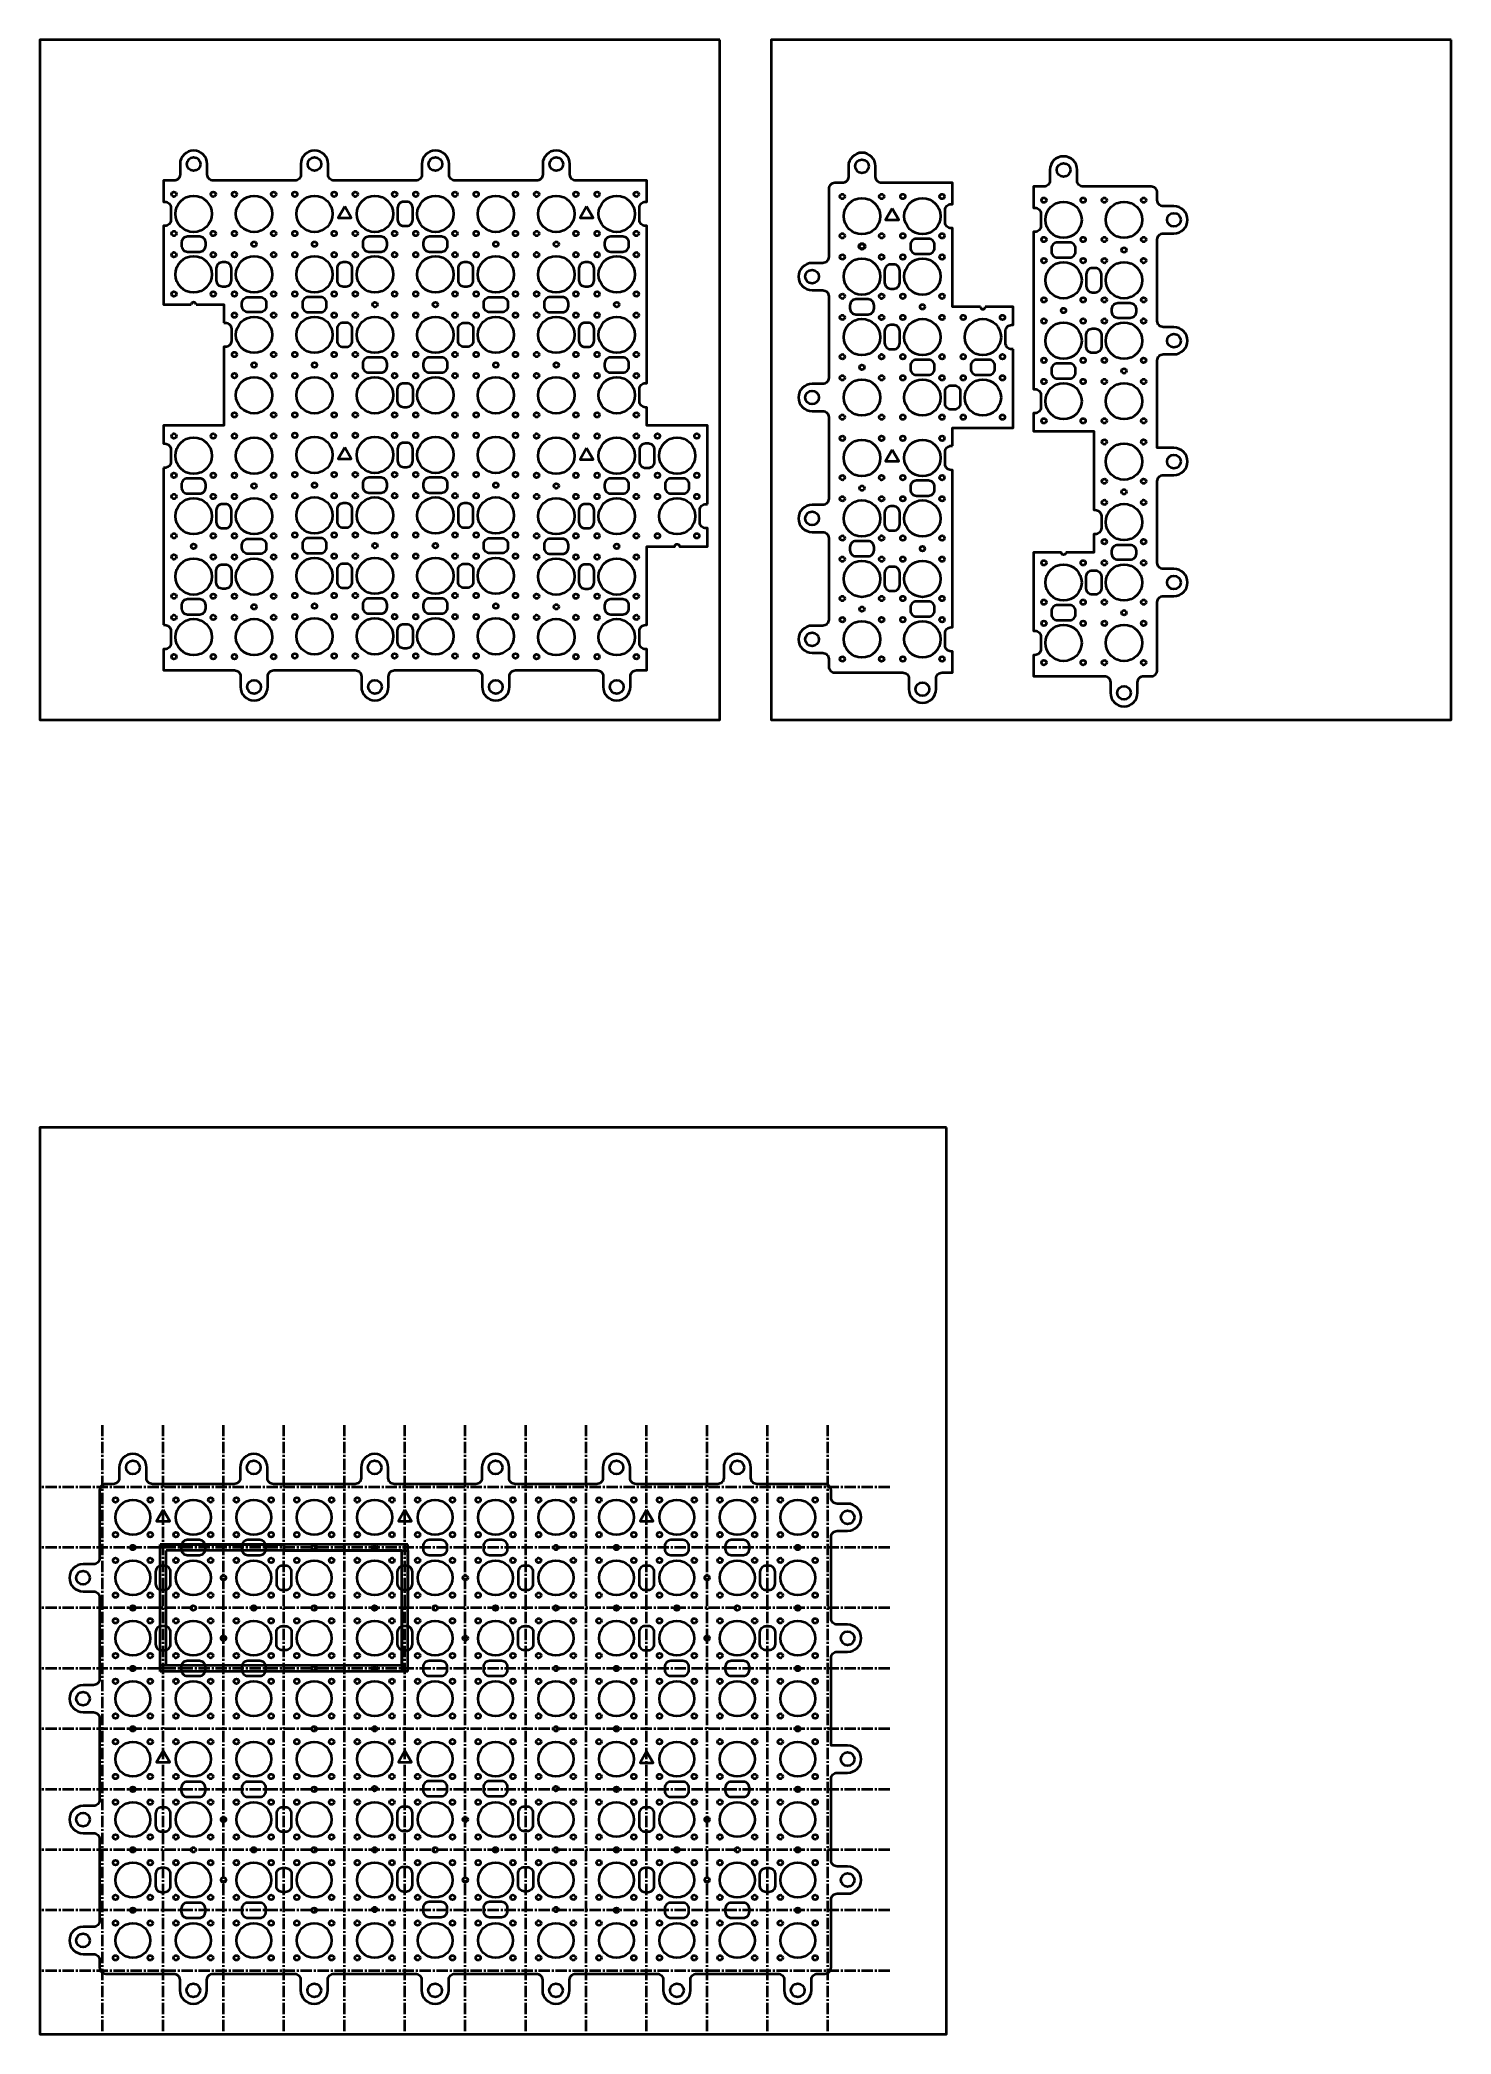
# Model space of a CAD drawing. Header units: millimetres. Extents: x -4815 to 20749, y -4662 to 5111.
# Drawn here: x 6948 to 7882, y 1233 to 2553 of the extents above; entities that cross this region are included whole.
import ezdxf

# ---------------------------------------------------------------- set-up
doc = ezdxf.new("R2010")
doc.units = ezdxf.units.MM
doc.header["$LTSCALE"] = 10
doc.header["$MEASUREMENT"] = 0
doc.linetypes.add('CENTER2', pattern=[1.125, 0.75, -0.125, 0.125, -0.125])
for name, color, linetype in [('A-ANNO-CNTR', 10, 'CENTER2'), ('A-DETL-___2', 2, 'Continuous'), ('A-DETL-___4', 4, 'Continuous'), ('A-DETL-___5', 5, 'Continuous')]:
    doc.layers.add(name, color=color, linetype=linetype)

# ---------------------------------------------------------------- blocks, each defined once
blk = doc.blocks.new('Plate two')
at = {"layer": 'A-DETL-___2', "lineweight": 40, "transparency": 33554687}
for points in [[(340, -225), (340, -173.1), (300, -173.1), (300, -161), (299, -161, -0.414214), (295, -157), (295, -149, -0.414214), (299, -145), (300, -145), (300, -41), (299, -41, -0.414214), (295, -37), (295, -29, -0.414214), (299, -25), (300, -25), (300, -11), (253, -11, -0.414214), (249, -7), (249, 0, 1), (231, 0), (231, -7, -0.414214), (227, -11), (173, -11, -0.414214), (169, -7), (169, 0, 1), (151, 0), (151, -7, -0.414214), (147, -11), (93, -11, -0.414214), (89, -7), (89, 0, 1), (71, 0), (71, -7, -0.414214), (67, -11), (13, -11, -0.414214), (9, -7), (9, 0, 1), (-9, 0), (-9, -7, -0.414214), (-13, -11), (-20, -11), (-20, -25), (-19, -25, -0.414214), (-15, -29), (-15, -37, -0.414214), (-19, -41), (-20, -41), (-20, -93), (-1.6, -93)], [(20, -105), (21, -105, -0.414214), (25, -109), (25, -117, -0.414214), (21, -121), (20, -121), (20, -173.1), (-20, -173.1), (-20, -185), (-19, -185, -0.414214), (-15, -189), (-15, -197, -0.414214), (-19, -201), (-20, -201)], [(-20, -305), (-19, -305, -0.414214), (-15, -309), (-15, -317, -0.414214), (-19, -321), (-20, -321), (-20, -335), (27, -335, -0.414214), (31, -339), (31, -346, 1), (49, -346), (49, -339, -0.414214), (53, -335), (107, -335, -0.414214), (111, -339), (111, -346, 1), (129, -346), (129, -339, -0.414214), (133, -335), (187, -335, -0.414214), (191, -339), (191, -346, 1), (209, -346), (209, -339, -0.414214), (213, -335), (267, -335, -0.414214), (271, -339), (271, -346, 1), (289, -346), (289, -339, -0.414214), (293, -335), (300, -335), (300, -321), (299, -321, -0.414214), (295, -317), (295, -309, -0.414214), (299, -305), (300, -305), (300, -253), (318.4, -253, -0.969223), (321.6, -253), (340, -253), (340, -241), (339, -241, -0.414214), (335, -237), (335, -229, -0.414214), (339, -225), (340, -225)]]:
    blk.add_lwpolyline(points, format="xyb", dxfattribs=at)
for points in [[(135, -29), (135, -37, 0.414214), (139, -41), (141, -41, 0.414214), (145, -37), (145, -29, 0.414214), (141, -25), (139, -25, 0.414214)], [(-4, -58), (4, -58, 0.414214), (8, -54), (8, -52, 0.414214), (4, -48), (-4, -48, 0.414214), (-8, -52), (-8, -54, 0.414214)], [(116, -58), (124, -58, 0.414214), (128, -54), (128, -52, 0.414214), (124, -48), (116, -48, 0.414214), (112, -52), (112, -54, 0.414214)], [(156, -58), (164, -58, 0.414214), (168, -54), (168, -52, 0.414214), (164, -48), (156, -48, 0.414214), (152, -52), (152, -54, 0.414214)], [(276, -58), (284, -58, 0.414214), (288, -54), (288, -52, 0.414214), (284, -48), (276, -48, 0.414214), (272, -52), (272, -54, 0.414214)], [(15, -69), (15, -77, 0.414214), (19, -81), (21, -81, 0.414214), (25, -77), (25, -69, 0.414214), (21, -65), (19, -65, 0.414214)], [(95, -69), (95, -77, 0.414214), (99, -81), (101, -81, 0.414214), (105, -77), (105, -69, 0.414214), (101, -65), (99, -65, 0.414214)], [(175, -69), (175, -77, 0.414214), (179, -81), (181, -81, 0.414214), (185, -77), (185, -69, 0.414214), (181, -65), (179, -65, 0.414214)], [(255, -69), (255, -77, 0.414214), (259, -81), (261, -81, 0.414214), (265, -77), (265, -69, 0.414214), (261, -65), (259, -65, 0.414214)], [(44, -98), (36, -98, -0.414214), (32, -94), (32, -92, -0.414214), (36, -88), (44, -88, -0.414214), (48, -92), (48, -94, -0.414214)], [(76, -98), (84, -98, 0.414214), (88, -94), (88, -92, 0.414214), (84, -88), (76, -88, 0.414214), (72, -92), (72, -94, 0.414214)], [(204, -98), (196, -98, -0.414214), (192, -94), (192, -92, -0.414214), (196, -88), (204, -88, -0.414214), (208, -92), (208, -94, -0.414214)], [(236, -98), (244, -98, 0.414214), (248, -94), (248, -92, 0.414214), (244, -88), (236, -88, 0.414214), (232, -92), (232, -94, 0.414214)], [(95, -109), (95, -117, 0.414214), (99, -121), (101, -121, 0.414214), (105, -117), (105, -109, 0.414214), (101, -105), (99, -105, 0.414214)], [(175, -117), (175, -109, -0.414214), (179, -105), (181, -105, -0.414214), (185, -109), (185, -117, -0.414214), (181, -121), (179, -121, -0.414214)], [(255, -109), (255, -117, 0.414214), (259, -121), (261, -121, 0.414214), (265, -117), (265, -109, 0.414214), (261, -105), (259, -105, 0.414214)], [(116, -138), (124, -138, 0.414214), (128, -134), (128, -132, 0.414214), (124, -128), (116, -128, 0.414214), (112, -132), (112, -134, 0.414214)], [(156, -138), (164, -138, 0.414214), (168, -134), (168, -132, 0.414214), (164, -128), (156, -128, 0.414214), (152, -132), (152, -134, 0.414214)], [(276, -138), (284, -138, 0.414214), (288, -134), (288, -132, 0.414214), (284, -128), (276, -128, 0.414214), (272, -132), (272, -134, 0.414214)], [(135, -157), (135, -149, -0.414214), (139, -145), (141, -145, -0.414214), (145, -149), (145, -157, -0.414214), (141, -161), (139, -161, -0.414214)], [(135, -188.5), (135, -196.5, 0.414214), (139, -200.5), (141, -200.5, 0.414214), (145, -196.5), (145, -188.5, 0.414214), (141, -184.5), (139, -184.5, 0.414214)], [(295, -189), (295, -197, 0.414214), (299, -201), (301, -201, 0.414214), (305, -197), (305, -189, 0.414214), (301, -185), (299, -185, 0.414214)], [(-4, -218), (4, -218, 0.414214), (8, -214), (8, -212, 0.414214), (4, -208), (-4, -208, 0.414214), (-8, -212), (-8, -214, 0.414214)], [(116, -217.5), (124, -217.5, 0.414214), (128, -213.5), (128, -211.5, 0.414214), (124, -207.5), (116, -207.5, 0.414214), (112, -211.5), (112, -213.5, 0.414214)], [(156, -217.5), (164, -217.5, 0.414214), (168, -213.5), (168, -211.5, 0.414214), (164, -207.5), (156, -207.5, 0.414214), (152, -211.5), (152, -213.5, 0.414214)], [(276, -218), (284, -218, 0.414214), (288, -214), (288, -212, 0.414214), (284, -208), (276, -208, 0.414214), (272, -212), (272, -214, 0.414214)], [(316, -218), (324, -218, 0.414214), (328, -214), (328, -212, 0.414214), (324, -208), (316, -208, 0.414214), (312, -212), (312, -214, 0.414214)], [(15, -229), (15, -237, 0.414214), (19, -241), (21, -241, 0.414214), (25, -237), (25, -229, 0.414214), (21, -225), (19, -225, 0.414214)], [(95, -228.5), (95, -236.5, 0.414214), (99, -240.5), (101, -240.5, 0.414214), (105, -236.5), (105, -228.5, 0.414214), (101, -224.5), (99, -224.5, 0.414214)], [(175, -228.5), (175, -236.5, 0.414214), (179, -240.5), (181, -240.5, 0.414214), (185, -236.5), (185, -228.5, 0.414214), (181, -224.5), (179, -224.5, 0.414214)], [(255, -229), (255, -237, 0.414214), (259, -241), (261, -241, 0.414214), (265, -237), (265, -229, 0.414214), (261, -225), (259, -225, 0.414214)], [(44, -258), (36, -258, -0.414214), (32, -254), (32, -252, -0.414214), (36, -248), (44, -248, -0.414214), (48, -252), (48, -254, -0.414214)], [(76, -257.5), (84, -257.5, 0.414214), (88, -253.5), (88, -251.5, 0.414214), (84, -247.5), (76, -247.5, 0.414214), (72, -251.5), (72, -253.5, 0.414214)], [(204, -257.5), (196, -257.5, -0.414214), (192, -253.5), (192, -251.5, -0.414214), (196, -247.5), (204, -247.5, -0.414214), (208, -251.5), (208, -253.5, -0.414214)], [(236, -258), (244, -258, 0.414214), (248, -254), (248, -252, 0.414214), (244, -248), (236, -248, 0.414214), (232, -252), (232, -254, 0.414214)], [(15, -277), (15, -269, -0.414214), (19, -265), (21, -265, -0.414214), (25, -269), (25, -277, -0.414214), (21, -281), (19, -281, -0.414214)], [(95, -268.5), (95, -276.5, 0.414214), (99, -280.5), (101, -280.5, 0.414214), (105, -276.5), (105, -268.5, 0.414214), (101, -264.5), (99, -264.5, 0.414214)], [(175, -276.5), (175, -268.5, -0.414214), (179, -264.5), (181, -264.5, -0.414214), (185, -268.5), (185, -276.5, -0.414214), (181, -280.5), (179, -280.5, -0.414214)], [(255, -269), (255, -277, 0.414214), (259, -281), (261, -281, 0.414214), (265, -277), (265, -269, 0.414214), (261, -265), (259, -265, 0.414214)], [(-4, -298), (4, -298, 0.414214), (8, -294), (8, -292, 0.414214), (4, -288), (-4, -288, 0.414214), (-8, -292), (-8, -294, 0.414214)], [(116, -297.5), (124, -297.5, 0.414214), (128, -293.5), (128, -291.5, 0.414214), (124, -287.5), (116, -287.5, 0.414214), (112, -291.5), (112, -293.5, 0.414214)], [(156, -297.5), (164, -297.5, 0.414214), (168, -293.5), (168, -291.5, 0.414214), (164, -287.5), (156, -287.5, 0.414214), (152, -291.5), (152, -293.5, 0.414214)], [(276, -298), (284, -298, 0.414214), (288, -294), (288, -292, 0.414214), (284, -288), (276, -288, 0.414214), (272, -292), (272, -294, 0.414214)], [(135, -316.5), (135, -308.5, -0.414214), (139, -304.5), (141, -304.5, -0.414214), (145, -308.5), (145, -316.5, -0.414214), (141, -320.5), (139, -320.5, -0.414214)]]:
    blk.add_lwpolyline(points, format="xyb", close=True, dxfattribs=at)
for points in [[(100, -28), (95.7, -35.5), (104.3, -35.5)], [(260, -28), (255.7, -35.5), (264.3, -35.5)], [(100, -187.5), (95.7, -195), (104.3, -195)], [(260, -188), (255.7, -195.5), (264.3, -195.5)]]:
    blk.add_lwpolyline(points, close=True, dxfattribs=at)
for points in [[(1.6, -93), (20, -93), (20, -105)], [(-20, -201), (-20, -305)]]:
    blk.add_lwpolyline(points, dxfattribs=at)
for centre, radius in [((0, 0), 4.5), ((80, 0), 4.5), ((160, 0), 4.5), ((240, 0), 4.5), ((-13, -20), 1.6), ((0, -33), 12), ((13, -20), 1.6), ((27, -20), 1.6), ((40, -33), 12), ((53, -20), 1.6), ((67, -20), 1.6), ((80, -33), 12), ((93, -20), 1.6), ((107, -20), 1.6), ((120, -33), 12), ((133, -20), 1.6), ((147, -20), 1.6), ((160, -33), 12), ((173, -20), 1.6), ((187, -20), 1.6), ((200, -33), 12), ((213, -20), 1.6), ((227, -20), 1.6), ((240, -33), 12), ((253, -20), 1.6), ((267, -20), 1.6), ((280, -33), 12), ((293, -20), 1.6), ((-13, -46), 1.6), ((13, -46), 1.6), ((27, -46), 1.6), ((40, -53), 1.6), ((53, -46), 1.6), ((67, -46), 1.6), ((80, -53), 1.6), ((93, -46), 1.6), ((107, -46), 1.6), ((133, -46), 1.6), ((147, -46), 1.6), ((173, -46), 1.6), ((187, -46), 1.6), ((200, -53), 1.6), ((213, -46), 1.6), ((227, -46), 1.6), ((240, -53), 1.6), ((253, -46), 1.6), ((267, -46), 1.6), ((293, -46), 1.6), ((-13, -60), 1.6), ((0, -73), 12), ((13, -60), 1.6), ((27, -60), 1.6), ((40, -73), 12), ((53, -60), 1.6), ((67, -60), 1.6), ((80, -73), 12), ((93, -60), 1.6), ((107, -60), 1.6), ((120, -73), 12), ((133, -60), 1.6), ((147, -60), 1.6), ((160, -73), 12), ((173, -60), 1.6), ((187, -60), 1.6), ((200, -73), 12), ((213, -60), 1.6), ((227, -60), 1.6), ((240, -73), 12), ((253, -60), 1.6), ((267, -60), 1.6), ((280, -73), 12), ((293, -60), 1.6), ((-13, -86), 1.6), ((13, -86), 1.6), ((27, -86), 1.6), ((53, -86), 1.6), ((67, -86), 1.6), ((93, -86), 1.6), ((107, -86), 1.6), ((120, -93), 1.6), ((133, -86), 1.6), ((147, -86), 1.6), ((160, -93), 1.6), ((173, -86), 1.6), ((187, -86), 1.6), ((213, -86), 1.6), ((227, -86), 1.6), ((253, -86), 1.6), ((267, -86), 1.6), ((280, -93), 1.6), ((293, -86), 1.6), ((27, -100), 1.6), ((40, -113), 12), ((53, -100), 1.6), ((67, -100), 1.6), ((80, -113), 12), ((93, -100), 1.6), ((107, -100), 1.6), ((120, -113), 12), ((133, -100), 1.6), ((147, -100), 1.6), ((160, -113), 12), ((173, -100), 1.6), ((187, -100), 1.6), ((200, -113), 12), ((213, -100), 1.6), ((227, -100), 1.6), ((240, -113), 12), ((253, -100), 1.6), ((267, -100), 1.6), ((280, -113), 12), ((293, -100), 1.6), ((27, -126), 1.6), ((40, -133), 1.6), ((53, -126), 1.6), ((67, -126), 1.6), ((80, -133), 1.6), ((93, -126), 1.6), ((107, -126), 1.6), ((133, -126), 1.6), ((147, -126), 1.6), ((173, -126), 1.6), ((187, -126), 1.6), ((200, -133), 1.6), ((213, -126), 1.6), ((227, -126), 1.6), ((240, -133), 1.6), ((253, -126), 1.6), ((267, -126), 1.6), ((293, -126), 1.6), ((27, -140), 1.6), ((40, -153), 12), ((53, -140), 1.6), ((67, -140), 1.6), ((80, -153), 12), ((93, -140), 1.6), ((107, -140), 1.6), ((120, -153), 12), ((133, -140), 1.6), ((147, -140), 1.6), ((160, -153), 12), ((173, -140), 1.6), ((187, -140), 1.6), ((200, -153), 12), ((213, -140), 1.6), ((227, -140), 1.6), ((240, -153), 12), ((253, -140), 1.6), ((267, -140), 1.6), ((280, -153), 12), ((293, -140), 1.6), ((27, -166), 1.6), ((53, -166), 1.6), ((67, -166), 1.6), ((93, -166), 1.6), ((107, -166), 1.6), ((133, -166), 1.6), ((147, -166), 1.6), ((173, -166), 1.6), ((187, -166), 1.6), ((213, -166), 1.6), ((227, -166), 1.6), ((253, -166), 1.6), ((267, -166), 1.6), ((293, -166), 1.6), ((-13, -180), 1.6), ((0, -193), 12), ((13, -180), 1.6), ((27, -180), 1.6), ((40, -193), 12), ((53, -180), 1.6), ((67, -179.5), 1.6), ((80, -192.5), 12), ((93, -179.5), 1.6), ((107, -179.5), 1.6), ((120, -192.5), 12), ((133, -179.5), 1.6), ((147, -179.5), 1.6), ((160, -192.5), 12), ((173, -179.5), 1.6), ((187, -179.5), 1.6), ((200, -192.5), 12), ((213, -179.5), 1.6), ((227, -180), 1.6), ((240, -193), 12), ((253, -180), 1.6), ((267, -180), 1.6), ((280, -193), 12), ((293, -180), 1.6), ((307, -180), 1.6), ((320, -193), 12), ((333, -180), 1.6), ((-13, -206), 1.6), ((13, -206), 1.6), ((27, -206), 1.6), ((53, -206), 1.6), ((67, -205.5), 1.6), ((80, -212.5), 1.6), ((93, -205.5), 1.6), ((107, -205.5), 1.6), ((133, -205.5), 1.6), ((147, -205.5), 1.6), ((173, -205.5), 1.6), ((187, -205.5), 1.6), ((200, -212.5), 1.6), ((213, -205.5), 1.6), ((227, -206), 1.6), ((253, -206), 1.6), ((267, -206), 1.6), ((293, -206), 1.6), ((307, -206), 1.6), ((333, -206), 1.6), ((-13, -220), 1.6), ((0, -233), 12), ((13, -220), 1.6), ((27, -220), 1.6), ((40, -233), 12), ((40, -213), 1.6), ((53, -220), 1.6), ((67, -219.5), 1.6), ((80, -232.5), 12), ((93, -219.5), 1.6), ((107, -219.5), 1.6), ((120, -232.5), 12), ((133, -219.5), 1.6), ((147, -219.5), 1.6), ((160, -232.5), 12), ((173, -219.5), 1.6), ((187, -219.5), 1.6), ((200, -232.5), 12), ((213, -219.5), 1.6), ((227, -220), 1.6), ((240, -233), 12), ((240, -213), 1.6), ((253, -220), 1.6), ((267, -220), 1.6), ((280, -233), 12), ((293, -220), 1.6), ((307, -220), 1.6), ((320, -233), 12), ((333, -220), 1.6), ((-13, -246), 1.6), ((13, -246), 1.6), ((27, -246), 1.6), ((53, -246), 1.6), ((67, -245.5), 1.6), ((93, -245.5), 1.6), ((107, -245.5), 1.6), ((133, -245.5), 1.6), ((147, -245.5), 1.6), ((173, -245.5), 1.6), ((187, -245.5), 1.6), ((213, -245.5), 1.6), ((227, -246), 1.6), ((253, -246), 1.6), ((267, -246), 1.6), ((293, -246), 1.6), ((307, -246), 1.6), ((333, -246), 1.6), ((-13, -260), 1.6), ((0, -273), 12), ((0, -253), 1.6), ((13, -260), 1.6), ((27, -260), 1.6), ((40, -273), 12), ((53, -260), 1.6), ((67, -259.5), 1.6), ((80, -272.5), 12), ((93, -259.5), 1.6), ((107, -259.5), 1.6), ((120, -272.5), 12), ((120, -252.5), 1.6), ((133, -259.5), 1.6), ((147, -259.5), 1.6), ((160, -272.5), 12), ((160, -252.5), 1.6), ((173, -259.5), 1.6), ((187, -259.5), 1.6), ((200, -272.5), 12), ((213, -259.5), 1.6), ((227, -260), 1.6), ((240, -273), 12), ((253, -260), 1.6), ((267, -260), 1.6), ((280, -273), 12), ((280, -253), 1.6), ((293, -260), 1.6), ((-13, -286), 1.6), ((13, -286), 1.6), ((27, -286), 1.6), ((53, -286), 1.6), ((67, -285.5), 1.6), ((93, -285.5), 1.6), ((107, -285.5), 1.6), ((133, -285.5), 1.6), ((147, -285.5), 1.6), ((173, -285.5), 1.6), ((187, -285.5), 1.6), ((213, -285.5), 1.6), ((227, -286), 1.6), ((253, -286), 1.6), ((267, -286), 1.6), ((293, -286), 1.6), ((-13, -300), 1.6), ((0, -313), 12), ((13, -300), 1.6), ((27, -300), 1.6), ((40, -313), 12), ((40, -293), 1.6), ((53, -300), 1.6), ((67, -299.5), 1.6), ((80, -312.5), 12), ((80, -292.5), 1.6), ((93, -299.5), 1.6), ((107, -299.5), 1.6), ((120, -312.5), 12), ((133, -299.5), 1.6), ((147, -299.5), 1.6), ((160, -312.5), 12), ((173, -299.5), 1.6), ((187, -299.5), 1.6), ((200, -312.5), 12), ((200, -292.5), 1.6), ((213, -299.5), 1.6), ((227, -300), 1.6), ((240, -313), 12), ((240, -293), 1.6), ((253, -300), 1.6), ((267, -300), 1.6), ((280, -313), 12), ((293, -300), 1.6), ((-13, -326), 1.6), ((13, -326), 1.6), ((27, -326), 1.6), ((53, -326), 1.6), ((67, -325.5), 1.6), ((93, -325.5), 1.6), ((107, -325.5), 1.6), ((133, -325.5), 1.6), ((147, -325.5), 1.6), ((173, -325.5), 1.6), ((187, -325.5), 1.6), ((213, -325.5), 1.6), ((227, -326), 1.6), ((253, -326), 1.6), ((267, -326), 1.6), ((293, -326), 1.6), ((40, -346), 4.5), ((120, -346), 4.5), ((200, -346), 4.5), ((280, -346), 4.5)]:
    blk.add_circle(centre, radius, dxfattribs=at)
blk.add_arc((0, -93), 1.6, 1.7908, 178.2092, dxfattribs=at)
blk = doc.blocks.new('Plate 3')
at = {"layer": 'A-DETL-___2', "lineweight": 40, "transparency": 33554687}
for points in [[(1.6, -253.05, -0.9692234), (-1.6, -253.05), (-19.95, -253.05), (-19.95, -305), (-19, -305, -0.4142136), (-15, -309), (-15, -317, -0.4142136), (-19, -321), (-19.95, -321), (-19.95, -335), (27, -335, -0.4142136), (31, -339), (31, -346, 1), (49, -346), (49, -339, -0.4142136), (53, -335), (58, -335, 0.4142136), (62, -331), (62, -286, -0.4142136), (66, -282), (73, -282, 1), (73, -264), (66, -264, -0.4142136), (62, -260), (62, -206, -0.4142136), (66, -202), (73, -202, 1), (73, -184), (62, -184), (62, -126, -0.4142136), (66, -122), (73, -122, 1), (73, -104), (66, -104, -0.4142136), (62, -100), (62, -46, -0.4142136), (66, -42), (73, -42, 1), (73, -24), (66, -24, -0.4142136), (62, -20), (62, -15, 0.4142136), (58, -11), (13, -11, -0.4142136), (9, -7), (9, 0, 1), (-9, 0), (-9, -7, -0.4142136), (-13, -11), (-19.95, -11), (-19.95, -25), (-19, -25, -0.4142136), (-15, -29), (-15, -37, -0.4142136), (-19, -41), (-19.95, -41), (-19.95, -145), (-19, -145, -0.4142136), (-15, -149), (-15, -157, -0.4142136), (-19, -161), (-19.95, -161), (-19.95, -172.95), (20.05, -172.95), (20.05, -225), (21, -225, -0.4142136), (25, -229), (25, -237, -0.4142136), (21, -241), (20.05, -241), (20.05, -253.05)], [(-4, -58), (4, -58, 0.4142136), (8, -54), (8, -52, 0.4142136), (4, -48), (-4, -48, 0.4142136), (-8, -52), (-8, -54, 0.4142136)], [(15, -69), (15, -77, 0.4142136), (19, -81), (21, -81, 0.4142136), (25, -77), (25, -69, 0.4142136), (21, -65), (19, -65, 0.4142136)], [(44, -98), (36, -98, -0.4142136), (32, -94), (32, -92, -0.4142136), (36, -88), (44, -88, -0.4142136), (48, -92), (48, -94, -0.4142136)], [(15, -117), (15, -109, -0.4142136), (19, -105), (21, -105, -0.4142136), (25, -109), (25, -117, -0.4142136), (21, -121), (19, -121, -0.4142136)], [(-4, -138), (4, -138, 0.4142136), (8, -134), (8, -132, 0.4142136), (4, -128), (-4, -128, 0.4142136), (-8, -132), (-8, -134, 0.4142136)], [(44, -258), (36, -258, -0.4142136), (32, -254), (32, -252, -0.4142136), (36, -248), (44, -248, -0.4142136), (48, -252), (48, -254, -0.4142136)], [(15, -277), (15, -269, -0.4142136), (19, -265), (21, -265, -0.4142136), (25, -269), (25, -277, -0.4142136), (21, -281), (19, -281, -0.4142136)], [(-4, -298), (4, -298, 0.4142136), (8, -294), (8, -292, 0.4142136), (4, -288), (-4, -288, 0.4142136), (-8, -292), (-8, -294, 0.4142136)]]:
    blk.add_lwpolyline(points, format="xyb", close=True, dxfattribs=at)
for centre, radius in [((0, 0), 4.5), ((-13, -20), 1.6), ((0, -33), 12), ((13, -20), 1.6), ((27, -20), 1.6), ((40, -33), 12), ((53, -20), 1.6), ((73, -33), 4.5), ((-13, -46), 1.6), ((13, -46), 1.6), ((27, -46), 1.6), ((40, -53), 1.6), ((53, -46), 1.6), ((-13, -60), 1.6), ((0, -73), 12), ((13, -60), 1.6), ((27, -60), 1.6), ((40, -73), 12), ((53, -60), 1.6), ((-13, -86), 1.6), ((0, -93), 1.6), ((13, -86), 1.6), ((27, -86), 1.6), ((53, -86), 1.6), ((-13, -100), 1.6), ((0, -113), 12), ((13, -100), 1.6), ((27, -100), 1.6), ((40, -113), 12), ((53, -100), 1.6), ((73, -113), 4.5), ((-13, -126), 1.6), ((13, -126), 1.6), ((27, -126), 1.6), ((40, -133), 1.6), ((53, -126), 1.6), ((-13, -140), 1.6), ((0, -153), 12), ((13, -140), 1.6), ((27, -140), 1.6), ((40, -153), 12), ((53, -140), 1.6), ((-13, -166), 1.6), ((13, -166), 1.6), ((27, -166), 1.6), ((53, -166), 1.6), ((27, -180), 1.6), ((40, -193), 12), ((53, -180), 1.6), ((73, -193), 4.5), ((27, -206), 1.6), ((53, -206), 1.6), ((27, -220), 1.6), ((40, -233), 12), ((40, -213), 1.6), ((53, -220), 1.6), ((27, -246), 1.6), ((53, -246), 1.6), ((-13, -260), 1.6), ((0, -273), 12), ((13, -260), 1.6), ((27, -260), 1.6), ((40, -273), 12), ((53, -260), 1.6), ((73, -273), 4.5), ((-13, -286), 1.6), ((13, -286), 1.6), ((27, -286), 1.6), ((53, -286), 1.6), ((-13, -300), 1.6), ((0, -313), 12), ((13, -300), 1.6), ((27, -300), 1.6), ((40, -313), 12), ((40, -293), 1.6), ((53, -300), 1.6), ((-13, -326), 1.6), ((13, -326), 1.6), ((27, -326), 1.6), ((53, -326), 1.6), ((40, -346), 4.5)]:
    blk.add_circle(centre, radius, dxfattribs=at)
blk = doc.blocks.new('Plate one')
at = {"layer": 'A-DETL-___2', "lineweight": 40, "transparency": 33554687}
for points in [[(78.4, -93.05), (59.95, -93.05), (59.95, -41), (59, -41, -0.4142136), (55, -37), (55, -29, -0.4142136), (59, -25), (59.95, -25), (59.95, -11), (13, -11, -0.4142136), (9, -7), (9, 0, 1), (-9, 0), (-9, -7, -0.4142136), (-13, -11), (-18, -11, 0.4142136), (-22, -15), (-22, -60, -0.4142136), (-26, -64), (-33, -64, 1), (-33, -82), (-26, -82, -0.4142136), (-22, -86), (-22, -140, -0.4142136), (-26, -144), (-33, -144, 1), (-33, -162), (-26, -162, -0.4142136), (-22, -166), (-22, -220, -0.4142136), (-26, -224), (-33, -224, 1), (-33, -242), (-26, -242, -0.4142136), (-22, -246), (-22, -300, -0.4142136), (-26, -304), (-33, -304, 1), (-33, -322), (-26, -322, -0.4142136), (-22, -326), (-22, -331, 0.4142136), (-18, -335), (27, -335, -0.4142136), (31, -339), (31, -346, 1), (49, -346), (49, -339, -0.4142136), (53, -335), (59.95, -335), (59.95, -321), (59, -321, -0.4142136), (55, -317), (55, -309, -0.4142136), (59, -305), (59.95, -305), (59.95, -201), (59, -201, -0.4142136), (55, -197), (55, -189, -0.4142136), (59, -185), (59.95, -185)], [(99.95, -121), (99, -121, -0.4142136), (95, -117), (95, -109, -0.4142136), (99, -105), (99.95, -105), (99.95, -93.05), (81.6, -93.05)]]:
    blk.add_lwpolyline(points, format="xyb", dxfattribs=at)
for points in [[(20, -28), (15.67, -35.5), (24.33, -35.5)], [(20, -187.51), (15.67, -195.01), (24.33, -195.01)]]:
    blk.add_lwpolyline(points, close=True, dxfattribs=at)
for points in [[(36, -58), (44, -58, 0.4142136), (48, -54), (48, -52, 0.4142136), (44, -48), (36, -48, 0.4142136), (32, -52), (32, -54, 0.4142136)], [(15, -69), (15, -77, 0.4142136), (19, -81), (21, -81, 0.4142136), (25, -77), (25, -69, 0.4142136), (21, -65), (19, -65, 0.4142136)], [(-4, -98), (4, -98, 0.4142136), (8, -94), (8, -92, 0.4142136), (4, -88), (-4, -88, 0.4142136), (-8, -92), (-8, -94, 0.4142136)], [(15, -109), (15, -117, 0.4142136), (19, -121), (21, -121, 0.4142136), (25, -117), (25, -109, 0.4142136), (21, -105), (19, -105, 0.4142136)], [(36, -138), (44, -138, 0.4142136), (48, -134), (48, -132, 0.4142136), (44, -128), (36, -128, 0.4142136), (32, -132), (32, -134, 0.4142136)], [(76, -138), (84, -138, 0.4142136), (88, -134), (88, -132, 0.4142136), (84, -128), (76, -128, 0.4142136), (72, -132), (72, -134, 0.4142136)], [(55, -157), (55, -149, -0.4142136), (59, -145), (61, -145, -0.4142136), (65, -149), (65, -157, -0.4142136), (61, -161), (59, -161, -0.4142136)], [(36, -218), (44, -218, 0.4142136), (48, -214), (48, -212, 0.4142136), (44, -208), (36, -208, 0.4142136), (32, -212), (32, -214, 0.4142136)], [(15, -229), (15, -237, 0.4142136), (19, -241), (21, -241, 0.4142136), (25, -237), (25, -229, 0.4142136), (21, -225), (19, -225, 0.4142136)], [(-4, -258), (4, -258, 0.4142136), (8, -254), (8, -252, 0.4142136), (4, -248), (-4, -248, 0.4142136), (-8, -252), (-8, -254, 0.4142136)], [(15, -269), (15, -277, 0.4142136), (19, -281), (21, -281, 0.4142136), (25, -277), (25, -269, 0.4142136), (21, -265), (19, -265, 0.4142136)], [(36, -298), (44, -298, 0.4142136), (48, -294), (48, -292, 0.4142136), (44, -288), (36, -288, 0.4142136), (32, -292), (32, -294, 0.4142136)]]:
    blk.add_lwpolyline(points, format="xyb", close=True, dxfattribs=at)
blk.add_lwpolyline([(59.95, -185), (59.95, -172.95), (99.95, -172.95), (99.95, -121)], dxfattribs=at)
for centre, radius in [((0, 0), 4.5), ((-13, -20), 1.6), ((0, -33), 12), ((13, -20), 1.6), ((27, -20), 1.6), ((40, -33), 12), ((53, -20), 1.6), ((-13, -46), 1.6), ((0, -53), 2), ((0, -53), 1.6), ((13, -46), 1.6), ((27, -46), 1.6), ((53, -46), 1.6), ((-13, -60), 1.6), ((0, -73), 12), ((13, -60), 1.6), ((27, -60), 1.6), ((40, -73), 12), ((53, -60), 1.6), ((-33, -73), 4.5), ((-13, -86), 1.6), ((13, -86), 1.6), ((27, -86), 1.6), ((40, -93), 1.6), ((53, -86), 1.6), ((-13, -100), 1.6), ((0, -113), 12), ((13, -100), 1.6), ((27, -100), 1.6), ((40, -113), 12), ((53, -100), 1.6), ((67, -100), 1.6), ((80, -113), 12), ((93, -100), 1.6), ((-13, -126), 1.6), ((0, -133), 1.6), ((13, -126), 1.6), ((27, -126), 1.6), ((53, -126), 1.6), ((67, -126), 1.6), ((93, -126), 1.6), ((-13, -140), 1.6), ((0, -153), 12), ((13, -140), 1.6), ((27, -140), 1.6), ((40, -153), 12), ((53, -140), 1.6), ((67, -140), 1.6), ((80, -153), 12), ((93, -140), 1.6), ((-33, -153), 4.5), ((-13, -166), 1.6), ((13, -166), 1.6), ((27, -166), 1.6), ((53, -166), 1.6), ((67, -166), 1.6), ((93, -166), 1.6), ((-13, -180), 1.6), ((0, -193), 12), ((13, -180), 1.6), ((27, -180), 1.6), ((40, -193), 12), ((53, -180), 1.6), ((-13, -206), 1.6), ((13, -206), 1.6), ((27, -206), 1.6), ((53, -206), 1.6), ((-13, -220), 1.6), ((0, -233), 12), ((0, -213), 1.6), ((13, -220), 1.6), ((27, -220), 1.6), ((40, -233), 12), ((53, -220), 1.6), ((-33, -233), 4.5), ((-13, -246), 1.6), ((13, -246), 1.6), ((27, -246), 1.6), ((53, -246), 1.6), ((-13, -260), 1.6), ((0, -273), 12), ((13, -260), 1.6), ((27, -260), 1.6), ((40, -273), 12), ((40, -253), 1.6), ((53, -260), 1.6), ((-13, -286), 1.6), ((13, -286), 1.6), ((27, -286), 1.6), ((53, -286), 1.6), ((-13, -300), 1.6), ((0, -313), 12), ((0, -293), 1.6), ((13, -300), 1.6), ((27, -300), 1.6), ((40, -313), 12), ((53, -300), 1.6), ((-33, -313), 4.5), ((-13, -326), 1.6), ((13, -326), 1.6), ((27, -326), 1.6), ((53, -326), 1.6), ((40, -346), 4.5)]:
    blk.add_circle(centre, radius, dxfattribs=at)
blk.add_arc((80, -93), 1.6, 181.79078, 358.20922, dxfattribs=at)
blk = doc.blocks.new('motor mount 26mm')
at = {"layer": 'A-DETL-___2', "lineweight": 40, "transparency": 33554687}
for centre, radius in [((-11.5, 11.5), 1.6), ((0, 0), 11.5), ((11.5, 11.5), 1.6), ((-11.5, -11.5), 1.6), ((11.5, -11.5), 1.6)]:
    blk.add_circle(centre, radius, dxfattribs=at)

msp = doc.modelspace()

# ---------------------------------------------------------------- linework, layer by layer
at = {"layer": 'A-ANNO-CNTR', "lineweight": 40, "transparency": 33554687}
for p, q in [((6989.3, 1235), (6989.3, 1636)), ((7029.3, 1235), (7029.3, 1636)), ((7069.3, 1235), (7069.3, 1636)), ((7109.3, 1235), (7109.3, 1636)), ((7149.3, 1235), (7149.3, 1636)), ((7189.3, 1235), (7189.3, 1636)), ((7229.3, 1235), (7229.3, 1636)), ((7269.3, 1235), (7269.3, 1636)), ((7309.3, 1235), (7309.3, 1636)), ((7349.3, 1235), (7349.3, 1636)), ((7389.3, 1235), (7389.3, 1636)), ((7429.3, 1235), (7429.3, 1636)), ((7469.3, 1235), (7469.3, 1636)), ((7510.3, 1595), (6948.3, 1595)), ((7510.3, 1555), (6948.3, 1555)), ((7510.3, 1515), (6948.3, 1515)), ((7510.3, 1475), (6948.3, 1475)), ((7510.3, 1435), (6948.3, 1435)), ((7510.3, 1395), (6948.3, 1395)), ((7510.3, 1355), (6948.3, 1355)), ((7510.3, 1315), (6948.3, 1315)), ((7510.3, 1275), (6948.3, 1275))]:
    msp.add_line(p, q, dxfattribs=at)
at = {"layer": 'A-DETL-___2', "lineweight": 40, "transparency": 33554687}
for points in [[(7069.3, 1597), (7069.3, 1597), (7022.3, 1597, -0.414214), (7018.3, 1601), (7018.3, 1608, 1), (7000.3, 1608), (7000.3, 1601, -0.414214), (6996.3, 1597), (6991.3, 1597, 0.414214), (6987.3, 1593), (6987.3, 1548, -0.414214), (6983.3, 1544), (6976.3, 1544, 1), (6976.3, 1526), (6983.3, 1526, -0.414214), (6987.3, 1522), (6987.3, 1468, -0.414214), (6983.3, 1464), (6976.3, 1464, 1), (6976.3, 1446), (6983.3, 1446, -0.414214), (6987.3, 1442), (6987.3, 1388, -0.414214), (6983.3, 1384), (6976.3, 1384, 1), (6976.3, 1366), (6983.3, 1366, -0.414214), (6987.3, 1362), (6987.3, 1308, -0.414214), (6983.3, 1304), (6976.3, 1304, 1), (6976.3, 1286), (6983.3, 1286, -0.414214), (6987.3, 1282), (6987.3, 1277, 0.414214), (6991.3, 1273), (7036.3, 1273, -0.414214), (7040.3, 1269), (7040.3, 1262, 1), (7058.3, 1262), (7058.3, 1269, -0.414214), (7062.3, 1273), (7069.3, 1273)], [(7389.3, 1597), (7389.3, 1597), (7342.3, 1597, -0.414214), (7338.3, 1601), (7338.3, 1608, 1), (7320.3, 1608), (7320.3, 1601, -0.414214), (7316.3, 1597), (7262.3, 1597, -0.414214), (7258.3, 1601), (7258.3, 1608, 1), (7240.3, 1608), (7240.3, 1601, -0.414214), (7236.3, 1597), (7182.3, 1597, -0.414214), (7178.3, 1601), (7178.3, 1608, 1), (7160.3, 1608), (7160.3, 1601, -0.414214), (7156.3, 1597), (7102.3, 1597, -0.414214), (7098.3, 1601), (7098.3, 1608, 1), (7080.3, 1608), (7080.3, 1601, -0.414214), (7076.3, 1597), (7069.4, 1597)], [(7389.4, 1273), (7436.3, 1273, -0.414214), (7440.3, 1269), (7440.3, 1262, 1), (7458.3, 1262), (7458.3, 1269, -0.414214), (7462.3, 1273), (7467.3, 1273, 0.414214), (7471.3, 1277), (7471.3, 1322, -0.414214), (7475.3, 1326), (7482.3, 1326, 1), (7482.3, 1344), (7475.3, 1344, -0.414214), (7471.3, 1348), (7471.3, 1402, -0.414214), (7475.3, 1406), (7482.3, 1406, 1), (7482.3, 1424), (7471.3, 1424), (7471.3, 1482, -0.414214), (7475.3, 1486), (7482.3, 1486, 1), (7482.3, 1504), (7475.3, 1504, -0.414214), (7471.3, 1508), (7471.3, 1562, -0.414214), (7475.3, 1566), (7482.3, 1566, 1), (7482.3, 1584), (7475.3, 1584, -0.414214), (7471.3, 1588), (7471.3, 1593, 0.414214), (7467.3, 1597), (7422.3, 1597, -0.414214), (7418.3, 1601), (7418.3, 1608, 1), (7400.3, 1608), (7400.3, 1601, -0.414214), (7396.3, 1597), (7389.4, 1597)], [(7069.4, 1273), (7116.3, 1273, -0.414214), (7120.3, 1269), (7120.3, 1262, 1), (7138.3, 1262), (7138.3, 1269, -0.414214), (7142.3, 1273), (7196.3, 1273, -0.414214), (7200.3, 1269), (7200.3, 1262, 1), (7218.3, 1262), (7218.3, 1269, -0.414214), (7222.3, 1273), (7276.3, 1273, -0.414214), (7280.3, 1269), (7280.3, 1262, 1), (7298.3, 1262), (7298.3, 1269, -0.414214), (7302.3, 1273), (7356.3, 1273, -0.414214), (7360.3, 1269), (7360.3, 1262, 1), (7378.3, 1262), (7378.3, 1269, -0.414214), (7382.3, 1273), (7389.3, 1273)]]:
    msp.add_lwpolyline(points, format="xyb", dxfattribs=at)
for points in [[(7029.3, 1580), (7025, 1572.5), (7033.7, 1572.5)], [(7189.3, 1580), (7185, 1572.5), (7193.7, 1572.5)], [(7349.3, 1580), (7345, 1572.5), (7353.7, 1572.5)], [(7029.3, 1420.5), (7025, 1413), (7033.7, 1413)], [(7189.3, 1420.5), (7185, 1413), (7193.7, 1413)], [(7349.3, 1420), (7345, 1412.5), (7353.7, 1412.5)]]:
    msp.add_lwpolyline(points, close=True, dxfattribs=at)
for points in [[(7045.3, 1550), (7053.3, 1550, 0.414214), (7057.3, 1554), (7057.3, 1556, 0.414214), (7053.3, 1560), (7045.3, 1560, 0.414214), (7041.3, 1556), (7041.3, 1554, 0.414214)], [(7085.3, 1550), (7093.3, 1550, 0.414214), (7097.3, 1554), (7097.3, 1556, 0.414214), (7093.3, 1560), (7085.3, 1560, 0.414214), (7081.3, 1556), (7081.3, 1554, 0.414214)], [(7205.3, 1550), (7213.3, 1550, 0.414214), (7217.3, 1554), (7217.3, 1556, 0.414214), (7213.3, 1560), (7205.3, 1560, 0.414214), (7201.3, 1556), (7201.3, 1554, 0.414214)], [(7245.3, 1550), (7253.3, 1550, 0.414214), (7257.3, 1554), (7257.3, 1556, 0.414214), (7253.3, 1560), (7245.3, 1560, 0.414214), (7241.3, 1556), (7241.3, 1554, 0.414214)], [(7365.3, 1550), (7373.3, 1550, 0.414214), (7377.3, 1554), (7377.3, 1556, 0.414214), (7373.3, 1560), (7365.3, 1560, 0.414214), (7361.3, 1556), (7361.3, 1554, 0.414214)], [(7405.3, 1550), (7413.3, 1550, 0.414214), (7417.3, 1554), (7417.3, 1556, 0.414214), (7413.3, 1560), (7405.3, 1560, 0.414214), (7401.3, 1556), (7401.3, 1554, 0.414214)], [(7024.3, 1539), (7024.3, 1531, 0.414214), (7028.3, 1527), (7030.3, 1527, 0.414214), (7034.3, 1531), (7034.3, 1539, 0.414214), (7030.3, 1543), (7028.3, 1543, 0.414214)], [(7104.3, 1539), (7104.3, 1531, 0.414214), (7108.3, 1527), (7110.3, 1527, 0.414214), (7114.3, 1531), (7114.3, 1539, 0.414214), (7110.3, 1543), (7108.3, 1543, 0.414214)], [(7184.3, 1539), (7184.3, 1531, 0.414214), (7188.3, 1527), (7190.3, 1527, 0.414214), (7194.3, 1531), (7194.3, 1539, 0.414214), (7190.3, 1543), (7188.3, 1543, 0.414214)], [(7264.3, 1539), (7264.3, 1531, 0.414214), (7268.3, 1527), (7270.3, 1527, 0.414214), (7274.3, 1531), (7274.3, 1539, 0.414214), (7270.3, 1543), (7268.3, 1543, 0.414214)], [(7344.3, 1539), (7344.3, 1531, 0.414214), (7348.3, 1527), (7350.3, 1527, 0.414214), (7354.3, 1531), (7354.3, 1539, 0.414214), (7350.3, 1543), (7348.3, 1543, 0.414214)], [(7424.3, 1539), (7424.3, 1531, 0.414214), (7428.3, 1527), (7430.3, 1527, 0.414214), (7434.3, 1531), (7434.3, 1539, 0.414214), (7430.3, 1543), (7428.3, 1543, 0.414214)], [(7024.3, 1499), (7024.3, 1491, 0.414214), (7028.3, 1487), (7030.3, 1487, 0.414214), (7034.3, 1491), (7034.3, 1499, 0.414214), (7030.3, 1503), (7028.3, 1503, 0.414214)], [(7104.3, 1491), (7104.3, 1499, -0.414214), (7108.3, 1503), (7110.3, 1503, -0.414214), (7114.3, 1499), (7114.3, 1491, -0.414214), (7110.3, 1487), (7108.3, 1487, -0.414214)], [(7184.3, 1499), (7184.3, 1491, 0.414214), (7188.3, 1487), (7190.3, 1487, 0.414214), (7194.3, 1491), (7194.3, 1499, 0.414214), (7190.3, 1503), (7188.3, 1503, 0.414214)], [(7264.3, 1491), (7264.3, 1499, -0.414214), (7268.3, 1503), (7270.3, 1503, -0.414214), (7274.3, 1499), (7274.3, 1491, -0.414214), (7270.3, 1487), (7268.3, 1487, -0.414214)], [(7344.3, 1499), (7344.3, 1491, 0.414214), (7348.3, 1487), (7350.3, 1487, 0.414214), (7354.3, 1491), (7354.3, 1499, 0.414214), (7350.3, 1503), (7348.3, 1503, 0.414214)], [(7424.3, 1491), (7424.3, 1499, -0.414214), (7428.3, 1503), (7430.3, 1503, -0.414214), (7434.3, 1499), (7434.3, 1491, -0.414214), (7430.3, 1487), (7428.3, 1487, -0.414214)], [(7045.3, 1470), (7053.3, 1470, 0.414214), (7057.3, 1474), (7057.3, 1476, 0.414214), (7053.3, 1480), (7045.3, 1480, 0.414214), (7041.3, 1476), (7041.3, 1474, 0.414214)], [(7085.3, 1470), (7093.3, 1470, 0.414214), (7097.3, 1474), (7097.3, 1476, 0.414214), (7093.3, 1480), (7085.3, 1480, 0.414214), (7081.3, 1476), (7081.3, 1474, 0.414214)], [(7205.3, 1470), (7213.3, 1470, 0.414214), (7217.3, 1474), (7217.3, 1476, 0.414214), (7213.3, 1480), (7205.3, 1480, 0.414214), (7201.3, 1476), (7201.3, 1474, 0.414214)], [(7245.3, 1470), (7253.3, 1470, 0.414214), (7257.3, 1474), (7257.3, 1476, 0.414214), (7253.3, 1480), (7245.3, 1480, 0.414214), (7241.3, 1476), (7241.3, 1474, 0.414214)], [(7365.3, 1470), (7373.3, 1470, 0.414214), (7377.3, 1474), (7377.3, 1476, 0.414214), (7373.3, 1480), (7365.3, 1480, 0.414214), (7361.3, 1476), (7361.3, 1474, 0.414214)], [(7405.3, 1470), (7413.3, 1470, 0.414214), (7417.3, 1474), (7417.3, 1476, 0.414214), (7413.3, 1480), (7405.3, 1480, 0.414214), (7401.3, 1476), (7401.3, 1474, 0.414214)], [(7045.3, 1390), (7053.3, 1390, 0.414214), (7057.3, 1394), (7057.3, 1396, 0.414214), (7053.3, 1400), (7045.3, 1400, 0.414214), (7041.3, 1396), (7041.3, 1394, 0.414214)], [(7085.3, 1390), (7093.3, 1390, 0.414214), (7097.3, 1394), (7097.3, 1396, 0.414214), (7093.3, 1400), (7085.3, 1400, 0.414214), (7081.3, 1396), (7081.3, 1394, 0.414214)], [(7205.3, 1390.5), (7213.3, 1390.5, 0.414214), (7217.3, 1394.5), (7217.3, 1396.5, 0.414214), (7213.3, 1400.5), (7205.3, 1400.5, 0.414214), (7201.3, 1396.5), (7201.3, 1394.5, 0.414214)], [(7245.3, 1390.5), (7253.3, 1390.5, 0.414214), (7257.3, 1394.5), (7257.3, 1396.5, 0.414214), (7253.3, 1400.5), (7245.3, 1400.5, 0.414214), (7241.3, 1396.5), (7241.3, 1394.5, 0.414214)], [(7365.3, 1390), (7373.3, 1390, 0.414214), (7377.3, 1394), (7377.3, 1396, 0.414214), (7373.3, 1400), (7365.3, 1400, 0.414214), (7361.3, 1396), (7361.3, 1394, 0.414214)], [(7405.3, 1390), (7413.3, 1390, 0.414214), (7417.3, 1394), (7417.3, 1396, 0.414214), (7413.3, 1400), (7405.3, 1400, 0.414214), (7401.3, 1396), (7401.3, 1394, 0.414214)], [(7024.3, 1379), (7024.3, 1371, 0.414214), (7028.3, 1367), (7030.3, 1367, 0.414214), (7034.3, 1371), (7034.3, 1379, 0.414214), (7030.3, 1383), (7028.3, 1383, 0.414214)], [(7104.3, 1379), (7104.3, 1371, 0.414214), (7108.3, 1367), (7110.3, 1367, 0.414214), (7114.3, 1371), (7114.3, 1379, 0.414214), (7110.3, 1383), (7108.3, 1383, 0.414214)], [(7184.3, 1379.5), (7184.3, 1371.5, 0.414214), (7188.3, 1367.5), (7190.3, 1367.5, 0.414214), (7194.3, 1371.5), (7194.3, 1379.5, 0.414214), (7190.3, 1383.5), (7188.3, 1383.5, 0.414214)], [(7264.3, 1379.5), (7264.3, 1371.5, 0.414214), (7268.3, 1367.5), (7270.3, 1367.5, 0.414214), (7274.3, 1371.5), (7274.3, 1379.5, 0.414214), (7270.3, 1383.5), (7268.3, 1383.5, 0.414214)], [(7344.3, 1379), (7344.3, 1371, 0.414214), (7348.3, 1367), (7350.3, 1367, 0.414214), (7354.3, 1371), (7354.3, 1379, 0.414214), (7350.3, 1383), (7348.3, 1383, 0.414214)], [(7024.3, 1339), (7024.3, 1331, 0.414214), (7028.3, 1327), (7030.3, 1327, 0.414214), (7034.3, 1331), (7034.3, 1339, 0.414214), (7030.3, 1343), (7028.3, 1343, 0.414214)], [(7104.3, 1331), (7104.3, 1339, -0.414214), (7108.3, 1343), (7110.3, 1343, -0.414214), (7114.3, 1339), (7114.3, 1331, -0.414214), (7110.3, 1327), (7108.3, 1327, -0.414214)], [(7184.3, 1339.5), (7184.3, 1331.5, 0.414214), (7188.3, 1327.5), (7190.3, 1327.5, 0.414214), (7194.3, 1331.5), (7194.3, 1339.5, 0.414214), (7190.3, 1343.5), (7188.3, 1343.5, 0.414214)], [(7264.3, 1331.5), (7264.3, 1339.5, -0.414214), (7268.3, 1343.5), (7270.3, 1343.5, -0.414214), (7274.3, 1339.5), (7274.3, 1331.5, -0.414214), (7270.3, 1327.5), (7268.3, 1327.5, -0.414214)], [(7344.3, 1339), (7344.3, 1331, 0.414214), (7348.3, 1327), (7350.3, 1327, 0.414214), (7354.3, 1331), (7354.3, 1339, 0.414214), (7350.3, 1343), (7348.3, 1343, 0.414214)], [(7424.3, 1331), (7424.3, 1339, -0.414214), (7428.3, 1343), (7430.3, 1343, -0.414214), (7434.3, 1339), (7434.3, 1331, -0.414214), (7430.3, 1327), (7428.3, 1327, -0.414214)], [(7045.3, 1310), (7053.3, 1310, 0.414214), (7057.3, 1314), (7057.3, 1316, 0.414214), (7053.3, 1320), (7045.3, 1320, 0.414214), (7041.3, 1316), (7041.3, 1314, 0.414214)], [(7085.3, 1310), (7093.3, 1310, 0.414214), (7097.3, 1314), (7097.3, 1316, 0.414214), (7093.3, 1320), (7085.3, 1320, 0.414214), (7081.3, 1316), (7081.3, 1314, 0.414214)], [(7205.3, 1310.5), (7213.3, 1310.5, 0.414214), (7217.3, 1314.5), (7217.3, 1316.5, 0.414214), (7213.3, 1320.5), (7205.3, 1320.5, 0.414214), (7201.3, 1316.5), (7201.3, 1314.5, 0.414214)], [(7245.3, 1310.5), (7253.3, 1310.5, 0.414214), (7257.3, 1314.5), (7257.3, 1316.5, 0.414214), (7253.3, 1320.5), (7245.3, 1320.5, 0.414214), (7241.3, 1316.5), (7241.3, 1314.5, 0.414214)], [(7365.3, 1310), (7373.3, 1310, 0.414214), (7377.3, 1314), (7377.3, 1316, 0.414214), (7373.3, 1320), (7365.3, 1320, 0.414214), (7361.3, 1316), (7361.3, 1314, 0.414214)], [(7405.3, 1310), (7413.3, 1310, 0.414214), (7417.3, 1314), (7417.3, 1316, 0.414214), (7413.3, 1320), (7405.3, 1320, 0.414214), (7401.3, 1316), (7401.3, 1314, 0.414214)]]:
    msp.add_lwpolyline(points, format="xyb", close=True, dxfattribs=at)
for centre, radius in [((7009.3, 1608), 4.5), ((7089.3, 1608), 4.5), ((7169.3, 1608), 4.5), ((7249.3, 1608), 4.5), ((7329.3, 1608), 4.5), ((7409.3, 1608), 4.5), ((7482.3, 1575), 4.5), ((7009.3, 1555), 1.6), ((7129.3, 1555), 1.6), ((7169.3, 1555), 1.6), ((7289.3, 1555), 1.6), ((7329.3, 1555), 1.6), ((7449.3, 1555), 1.6), ((6976.3, 1535), 4.5), ((7069.3, 1535), 1.6), ((7229.3, 1535), 1.6), ((7389.3, 1535), 1.6), ((7009.3, 1515), 1.6), ((7049.3, 1515), 1.6), ((7089.3, 1515), 1.6), ((7129.3, 1515), 1.6), ((7169.3, 1515), 1.6), ((7209.3, 1515), 1.6), ((7249.3, 1515), 1.6), ((7289.3, 1515), 1.6), ((7329.3, 1515), 1.6), ((7369.3, 1515), 1.6), ((7409.3, 1515), 1.6), ((7449.3, 1515), 1.6), ((7069.3, 1495), 1.6), ((7229.3, 1495), 1.6), ((7389.3, 1495), 1.6), ((7482.3, 1495), 4.5), ((7009.3, 1475), 1.6), ((7129.3, 1475), 1.6), ((7169.3, 1475), 1.6), ((7289.3, 1475), 1.6), ((7329.3, 1475), 1.6), ((7449.3, 1475), 1.6), ((6976.3, 1455), 4.5), ((7009.3, 1435), 1.6), ((7129.3, 1435), 1.6), ((7169.3, 1435), 1.6), ((7289.3, 1435), 1.6), ((7329.3, 1435), 1.6), ((7449.3, 1435), 1.6), ((7482.3, 1415), 4.5), ((7009.3, 1395), 1.6), ((7129.3, 1395), 1.6), ((7169.3, 1395.5), 1.6), ((7289.3, 1395.5), 1.6), ((7329.3, 1395), 1.6), ((7449.3, 1395), 1.6), ((6976.3, 1375), 4.5), ((7069.3, 1375), 1.6), ((7229.3, 1375), 1.6), ((7389.3, 1375), 1.6), ((7009.3, 1355), 1.6), ((7049.3, 1355), 1.6), ((7089.3, 1355), 1.6), ((7129.3, 1355), 1.6), ((7169.3, 1355), 1.6), ((7209.3, 1355), 1.6), ((7249.3, 1355), 1.6), ((7289.3, 1355), 1.6), ((7329.3, 1355), 1.6), ((7369.3, 1355), 1.6), ((7409.3, 1355), 1.6), ((7449.3, 1355), 1.6), ((7069.3, 1335), 1.6), ((7229.3, 1335), 1.6), ((7389.3, 1335), 1.6), ((7482.3, 1335), 4.5), ((7009.3, 1315), 1.6), ((7129.3, 1315), 1.6), ((7169.3, 1315.5), 1.6), ((7289.3, 1315.5), 1.6), ((7329.3, 1315), 1.6), ((7449.3, 1315), 1.6), ((6976.3, 1295), 4.5), ((7049.3, 1262), 4.5), ((7129.3, 1262), 4.5), ((7209.3, 1262), 4.5), ((7289.3, 1262), 4.5), ((7369.3, 1262), 4.5), ((7449.3, 1262), 4.5)]:
    msp.add_circle(centre, radius, dxfattribs=at)
at = {"layer": 'A-DETL-___4', "lineweight": 40, "transparency": 33554687}
for p, q in [((7191.3, 1557), (7027.3, 1557)), ((7027.3, 1473), (7027.3, 1557)), ((7187.3, 1553), (7031.3, 1553)), ((7031.3, 1477), (7031.3, 1553)), ((7187.3, 1477), (7187.3, 1553)), ((7191.3, 1473), (7191.3, 1557)), ((7191.3, 1473), (7027.3, 1473)), ((7187.3, 1477), (7031.3, 1477))]:
    msp.add_line(p, q, dxfattribs=at)
for points in [[(7397.8, 2552.7), (6947.8, 2552.7), (6947.8, 2102.7), (7397.8, 2102.7)], [(7881.7, 2552.7), (7431.7, 2552.7), (7431.7, 2102.7), (7881.7, 2102.7)], [(7547.8, 1833), (6947.8, 1833), (6947.8, 1233), (7547.8, 1233)]]:
    msp.add_lwpolyline(points, close=True, dxfattribs=at)
at = {"layer": 'A-DETL-___5', "lineweight": 40, "transparency": 33554687}
msp.add_lwpolyline([(7027.3, 1557), (7109.3, 1557), (7109.3, 1553), (7191.3, 1553), (7191.3, 1515), (7187.3, 1515), (7187.3, 1473), (7109.3, 1473), (7109.3, 1477), (7027.3, 1477)], close=True, dxfattribs=at)

# ---------------------------------------------------------------- block references
at = {"layer": 'Defpoints', "lineweight": 40, "transparency": 33554687}
for name, p in [('Plate two', (7049.5, 2470.5)), ('Plate one', (7491.8, 2469)), ('Plate 3', (7625.2, 2466.6)), ('motor mount 26mm', (7009.3, 1575)), ('motor mount 26mm', (7049.3, 1575)), ('motor mount 26mm', (7089.3, 1575)), ('motor mount 26mm', (7129.3, 1575)), ('motor mount 26mm', (7169.3, 1575)), ('motor mount 26mm', (7209.3, 1575)), ('motor mount 26mm', (7249.3, 1575)), ('motor mount 26mm', (7289.3, 1575)), ('motor mount 26mm', (7329.3, 1575)), ('motor mount 26mm', (7369.3, 1575)), ('motor mount 26mm', (7409.3, 1575)), ('motor mount 26mm', (7449.3, 1575)), ('motor mount 26mm', (7009.3, 1535)), ('motor mount 26mm', (7049.3, 1535)), ('motor mount 26mm', (7089.3, 1535)), ('motor mount 26mm', (7129.3, 1535)), ('motor mount 26mm', (7169.3, 1535)), ('motor mount 26mm', (7209.3, 1535)), ('motor mount 26mm', (7249.3, 1535)), ('motor mount 26mm', (7289.3, 1535)), ('motor mount 26mm', (7329.3, 1535)), ('motor mount 26mm', (7369.3, 1535)), ('motor mount 26mm', (7409.3, 1535)), ('motor mount 26mm', (7449.3, 1535)), ('motor mount 26mm', (7009.3, 1495)), ('motor mount 26mm', (7049.3, 1495)), ('motor mount 26mm', (7089.3, 1495)), ('motor mount 26mm', (7129.3, 1495)), ('motor mount 26mm', (7169.3, 1495)), ('motor mount 26mm', (7209.3, 1495)), ('motor mount 26mm', (7249.3, 1495)), ('motor mount 26mm', (7289.3, 1495)), ('motor mount 26mm', (7329.3, 1495)), ('motor mount 26mm', (7369.3, 1495)), ('motor mount 26mm', (7409.3, 1495)), ('motor mount 26mm', (7449.3, 1495)), ('motor mount 26mm', (7009.3, 1455)), ('motor mount 26mm', (7049.3, 1455)), ('motor mount 26mm', (7089.3, 1455)), ('motor mount 26mm', (7129.3, 1455)), ('motor mount 26mm', (7169.3, 1455)), ('motor mount 26mm', (7209.3, 1455)), ('motor mount 26mm', (7249.3, 1455)), ('motor mount 26mm', (7289.3, 1455)), ('motor mount 26mm', (7329.3, 1455)), ('motor mount 26mm', (7369.3, 1455)), ('motor mount 26mm', (7409.3, 1455)), ('motor mount 26mm', (7449.3, 1455)), ('motor mount 26mm', (7009.3, 1415)), ('motor mount 26mm', (7049.3, 1415)), ('motor mount 26mm', (7089.3, 1415)), ('motor mount 26mm', (7129.3, 1415)), ('motor mount 26mm', (7169.3, 1415)), ('motor mount 26mm', (7209.3, 1415)), ('motor mount 26mm', (7249.3, 1415)), ('motor mount 26mm', (7289.3, 1415)), ('motor mount 26mm', (7329.3, 1415)), ('motor mount 26mm', (7369.3, 1415)), ('motor mount 26mm', (7409.3, 1415)), ('motor mount 26mm', (7449.3, 1415)), ('motor mount 26mm', (7009.3, 1375)), ('motor mount 26mm', (7049.3, 1375)), ('motor mount 26mm', (7089.3, 1375)), ('motor mount 26mm', (7129.3, 1375)), ('motor mount 26mm', (7169.3, 1375)), ('motor mount 26mm', (7209.3, 1375)), ('motor mount 26mm', (7249.3, 1375)), ('motor mount 26mm', (7289.3, 1375)), ('motor mount 26mm', (7329.3, 1375)), ('motor mount 26mm', (7369.3, 1375)), ('motor mount 26mm', (7409.3, 1375)), ('motor mount 26mm', (7449.3, 1375)), ('motor mount 26mm', (7009.3, 1335)), ('motor mount 26mm', (7049.3, 1335)), ('motor mount 26mm', (7089.3, 1335)), ('motor mount 26mm', (7129.3, 1335)), ('motor mount 26mm', (7169.3, 1335)), ('motor mount 26mm', (7209.3, 1335)), ('motor mount 26mm', (7249.3, 1335)), ('motor mount 26mm', (7289.3, 1335)), ('motor mount 26mm', (7329.3, 1335)), ('motor mount 26mm', (7369.3, 1335)), ('motor mount 26mm', (7409.3, 1335)), ('motor mount 26mm', (7449.3, 1335)), ('motor mount 26mm', (7009.3, 1295)), ('motor mount 26mm', (7049.3, 1295)), ('motor mount 26mm', (7089.3, 1295)), ('motor mount 26mm', (7129.3, 1295)), ('motor mount 26mm', (7169.3, 1295)), ('motor mount 26mm', (7209.3, 1295)), ('motor mount 26mm', (7249.3, 1295)), ('motor mount 26mm', (7289.3, 1295)), ('motor mount 26mm', (7329.3, 1295)), ('motor mount 26mm', (7369.3, 1295)), ('motor mount 26mm', (7409.3, 1295)), ('motor mount 26mm', (7449.3, 1295))]:
    msp.add_blockref(name, p, dxfattribs=at)

doc.saveas('drawing.dxf')
